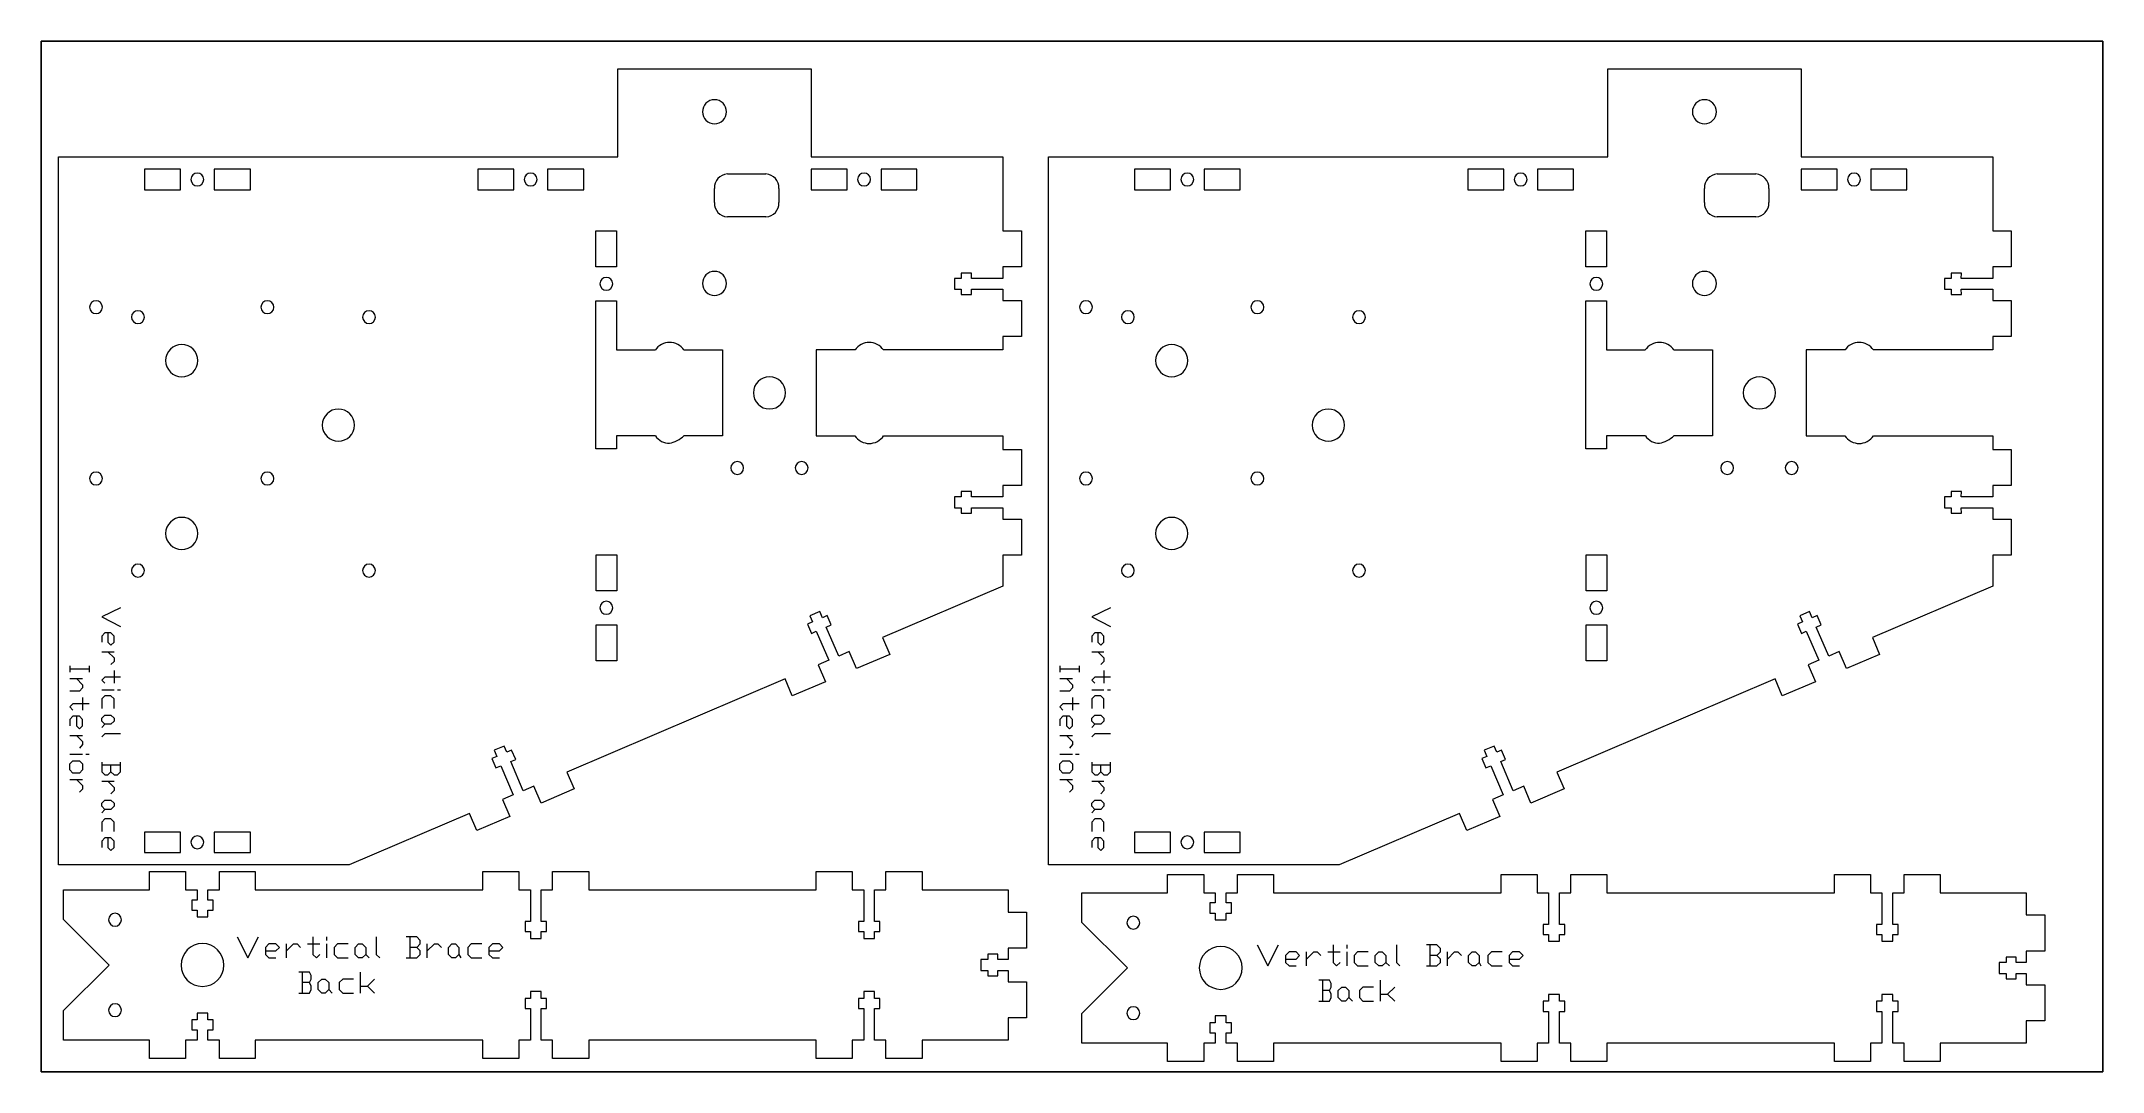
# Model space of a CAD drawing. Header units: inches. Extents: x -9.5 to 14.5, y -6 to 6.
import ezdxf

# ---------------------------------------------------------------- set-up
doc = ezdxf.new("R2010")
doc.units = ezdxf.units.IN
doc.layers.get('0').update_dxf_attribs({"linetype": 'CONTINUOUS', "lineweight": 25, "true_color": 0x000000})
doc.layers.add('CUT_SHEET_6', color=179, linetype='CONTINUOUS', true_color=0x131326)

# ---------------------------------------------------------------- blocks, each defined once
blk = doc.blocks.new('BORDER')
for p, q in [((24, 0), (0, 0)), ((0, 0), (0, -12)), ((24, -12), (24, 0)), ((0, -12), (24, -12))]:
    blk.add_line(p, q)
blk = doc.blocks.new('vertbrace_a')
at = {"layer": 'CUT_SHEET_6', "color": 3, "lineweight": 15, "true_color": 0x00ff00}
for p, q in [((0, -0.345), (0, 0)), ((0, 0), (0.999, 0)), ((0.999, 0), (0.999, 0.215)), ((0.999, 0.215), (1.419, 0.215)), ((1.419, 0.215), (1.419, 0)), ((1.419, 0), (1.553, 0)), ((1.553, 0), (1.553, -0.118)), ((1.679, -0.118), (1.679, 0)), ((1.679, 0), (1.813, 0)), ((1.813, 0), (1.813, 0.215)), ((1.813, 0.215), (2.232, 0.215)), ((2.232, 0.215), (2.232, 0)), ((2.232, 0), (4.88, 0)), ((4.88, 0), (4.88, 0.215)), ((4.88, 0.215), (5.3, 0.215)), ((5.3, 0.215), (5.3, 0)), ((5.3, 0), (5.434, 0)), ((5.434, 0), (5.434, -0.368)), ((5.56, -0.368), (5.56, 0)), ((5.56, 0), (5.693, 0)), ((5.693, 0), (5.693, 0.215)), ((5.693, 0.215), (6.113, 0.215)), ((6.113, 0.215), (6.113, 0)), ((6.113, 0), (8.761, 0)), ((8.761, 0), (8.761, 0.215)), ((8.761, 0.215), (9.181, 0.215)), ((9.181, 0.215), (9.181, 0)), ((9.574, 0), (9.574, 0.215)), ((9.574, 0.215), (9.994, 0.215)), ((9.994, 0.215), (9.994, 0)), ((9.994, 0), (10.995, 0)), ((10.995, 0), (10.995, -0.258)), ((1.553, -0.118), (1.491, -0.118)), ((1.491, -0.118), (1.491, -0.236)), ((1.491, -0.236), (1.553, -0.236)), ((1.553, -0.236), (1.553, -0.315)), ((1.741, -0.118), (1.679, -0.118)), ((1.679, -0.315), (1.679, -0.236)), ((1.679, -0.236), (1.741, -0.236)), ((1.741, -0.236), (1.741, -0.118)), ((9.181, 0), (9.315, 0)), ((9.315, 0), (9.315, -0.368)), ((9.441, -0.368), (9.441, 0)), ((9.441, 0), (9.574, 0)), ((0.53, -0.875), (0, -0.345)), ((1.553, -0.315), (1.679, -0.315)), ((5.434, -0.368), (5.372, -0.368)), ((5.372, -0.368), (5.372, -0.486)), ((5.622, -0.368), (5.56, -0.368)), ((5.622, -0.486), (5.622, -0.368)), ((9.315, -0.368), (9.253, -0.368)), ((9.253, -0.368), (9.253, -0.486)), ((9.503, -0.368), (9.441, -0.368)), ((9.503, -0.486), (9.503, -0.368)), ((10.995, -0.258), (11.21, -0.258)), ((11.21, -0.258), (11.21, -0.678)), ((5.372, -0.486), (5.434, -0.486)), ((5.434, -0.486), (5.434, -0.565)), ((5.434, -0.565), (5.56, -0.565)), ((5.56, -0.565), (5.56, -0.486)), ((5.56, -0.486), (5.622, -0.486)), ((9.253, -0.486), (9.315, -0.486)), ((9.315, -0.486), (9.315, -0.565)), ((9.315, -0.565), (9.441, -0.565)), ((9.441, -0.565), (9.441, -0.486)), ((9.441, -0.486), (9.503, -0.486)), ((11.21, -0.678), (10.995, -0.678)), ((10.995, -0.678), (10.995, -0.812)), ((0, -1.404), (0.53, -0.875)), ((10.759, -0.812), (10.68, -0.812)), ((10.68, -0.812), (10.68, -0.938)), ((10.68, -0.938), (10.759, -0.938)), ((10.877, -0.75), (10.759, -0.75)), ((10.759, -0.75), (10.759, -0.812)), ((10.759, -0.938), (10.759, -1)), ((10.877, -0.812), (10.877, -0.75)), ((10.995, -0.812), (10.877, -0.812)), ((10.877, -1), (10.877, -0.938)), ((10.877, -0.938), (10.995, -0.938)), ((10.995, -0.938), (10.995, -1.071)), ((5.56, -1.185), (5.434, -1.185)), ((5.434, -1.185), (5.434, -1.263)), ((5.56, -1.263), (5.56, -1.185)), ((9.441, -1.185), (9.315, -1.185)), ((9.315, -1.185), (9.315, -1.263)), ((9.441, -1.263), (9.441, -1.185)), ((10.759, -1), (10.877, -1)), ((10.995, -1.071), (11.21, -1.071)), ((11.21, -1.071), (11.21, -1.491)), ((0, -1.749), (0, -1.404)), ((1.679, -1.434), (1.553, -1.434)), ((1.553, -1.434), (1.553, -1.513)), ((1.679, -1.513), (1.679, -1.434)), ((5.434, -1.263), (5.372, -1.263)), ((5.372, -1.263), (5.372, -1.381)), ((5.372, -1.381), (5.434, -1.381)), ((5.434, -1.381), (5.434, -1.749)), ((5.622, -1.263), (5.56, -1.263)), ((5.56, -1.749), (5.56, -1.381)), ((5.56, -1.381), (5.622, -1.381)), ((5.622, -1.381), (5.622, -1.263)), ((9.315, -1.263), (9.253, -1.263)), ((9.253, -1.263), (9.253, -1.381)), ((9.253, -1.381), (9.315, -1.381)), ((9.315, -1.381), (9.315, -1.749)), ((9.503, -1.263), (9.441, -1.263)), ((9.441, -1.749), (9.441, -1.381)), ((9.441, -1.381), (9.503, -1.381)), ((9.503, -1.381), (9.503, -1.263)), ((1.553, -1.513), (1.491, -1.513)), ((1.491, -1.513), (1.491, -1.631)), ((1.491, -1.631), (1.553, -1.631)), ((1.553, -1.631), (1.553, -1.749)), ((1.741, -1.513), (1.679, -1.513)), ((1.679, -1.749), (1.679, -1.631)), ((1.679, -1.631), (1.741, -1.631)), ((1.741, -1.631), (1.741, -1.513)), ((11.21, -1.491), (10.995, -1.491)), ((10.995, -1.491), (10.995, -1.749)), ((0.999, -1.749), (0, -1.749)), ((0.999, -1.964), (0.999, -1.749)), ((1.553, -1.749), (1.419, -1.749)), ((1.419, -1.749), (1.419, -1.964)), ((1.813, -1.749), (1.679, -1.749)), ((1.813, -1.964), (1.813, -1.749)), ((4.88, -1.749), (2.232, -1.749)), ((2.232, -1.749), (2.232, -1.964)), ((4.88, -1.964), (4.88, -1.749)), ((5.434, -1.749), (5.3, -1.749)), ((5.3, -1.749), (5.3, -1.964)), ((5.693, -1.749), (5.56, -1.749)), ((5.693, -1.964), (5.693, -1.749)), ((8.761, -1.749), (6.113, -1.749)), ((6.113, -1.749), (6.113, -1.964)), ((8.761, -1.964), (8.761, -1.749)), ((9.315, -1.749), (9.181, -1.749)), ((9.181, -1.749), (9.181, -1.964)), ((9.574, -1.749), (9.441, -1.749)), ((9.574, -1.964), (9.574, -1.749)), ((10.995, -1.749), (9.994, -1.749)), ((9.994, -1.749), (9.994, -1.964)), ((1.419, -1.964), (0.999, -1.964)), ((2.232, -1.964), (1.813, -1.964)), ((5.3, -1.964), (4.88, -1.964)), ((6.113, -1.964), (5.693, -1.964)), ((9.181, -1.964), (8.761, -1.964)), ((9.994, -1.964), (9.574, -1.964))]:
    blk.add_line(p, q, dxfattribs=at)
at = {"layer": 'CUT_SHEET_6', "color": 7, "lineweight": 15, "true_color": 0xffffff}
for p, q in [((2.021, -0.547), (2.144, -0.793)), ((2.144, -0.793), (2.267, -0.547)), ((2.39, -0.629), (2.349, -0.67)), ((2.349, -0.67), (2.349, -0.752)), ((2.349, -0.711), (2.472, -0.711)), ((2.472, -0.629), (2.39, -0.629)), ((2.513, -0.67), (2.472, -0.629)), ((2.472, -0.711), (2.513, -0.67)), ((2.595, -0.711), (2.677, -0.629)), ((2.595, -0.793), (2.595, -0.629)), ((2.677, -0.629), (2.718, -0.629)), ((2.718, -0.629), (2.759, -0.67)), ((2.841, -0.629), (2.984, -0.629)), ((2.902, -0.547), (2.902, -0.752)), ((3.066, -0.588), (3.066, -0.547)), ((3.066, -0.793), (3.066, -0.629)), ((3.189, -0.629), (3.148, -0.67)), ((3.148, -0.67), (3.148, -0.752)), ((3.312, -0.629), (3.189, -0.629)), ((3.394, -0.67), (3.435, -0.629)), ((3.394, -0.752), (3.394, -0.67)), ((3.435, -0.629), (3.476, -0.629)), ((3.476, -0.629), (3.517, -0.67)), ((3.517, -0.67), (3.517, -0.752)), ((3.64, -0.547), (3.64, -0.752)), ((4.111, -0.547), (3.988, -0.547)), ((4.029, -0.547), (4.029, -0.793)), ((4.111, -0.67), (4.029, -0.67)), ((4.152, -0.588), (4.111, -0.547)), ((4.111, -0.67), (4.152, -0.629)), ((4.152, -0.711), (4.111, -0.67)), ((4.152, -0.629), (4.152, -0.588)), ((4.152, -0.752), (4.152, -0.711)), ((4.234, -0.711), (4.316, -0.629)), ((4.234, -0.793), (4.234, -0.629)), ((4.316, -0.629), (4.357, -0.629)), ((4.357, -0.629), (4.398, -0.67)), ((4.48, -0.67), (4.521, -0.629)), ((4.48, -0.752), (4.48, -0.67)), ((4.521, -0.629), (4.562, -0.629)), ((4.562, -0.629), (4.603, -0.67)), ((4.603, -0.67), (4.603, -0.752)), ((4.746, -0.629), (4.705, -0.67)), ((4.705, -0.67), (4.705, -0.752)), ((4.869, -0.629), (4.746, -0.629)), ((4.992, -0.629), (4.951, -0.67)), ((4.951, -0.67), (4.951, -0.752)), ((4.951, -0.711), (5.074, -0.711)), ((5.074, -0.629), (4.992, -0.629)), ((5.115, -0.67), (5.074, -0.629)), ((5.074, -0.711), (5.115, -0.67)), ((2.349, -0.752), (2.39, -0.793)), ((2.39, -0.793), (2.472, -0.793)), ((2.861, -0.957), (2.738, -0.957)), ((2.779, -0.957), (2.779, -1.202)), ((2.882, -0.998), (2.861, -0.957)), ((2.902, -0.752), (2.943, -0.793)), ((2.943, -0.793), (2.984, -0.752)), ((3.148, -0.752), (3.189, -0.793)), ((3.189, -0.793), (3.312, -0.793)), ((3.435, -0.793), (3.394, -0.752)), ((3.476, -0.793), (3.435, -0.793)), ((3.455, -1.202), (3.455, -0.957)), ((3.517, -0.752), (3.476, -0.793)), ((3.517, -0.752), (3.558, -0.793)), ((3.64, -0.752), (3.681, -0.793)), ((3.988, -0.793), (4.111, -0.793)), ((4.111, -0.793), (4.152, -0.752)), ((4.521, -0.793), (4.48, -0.752)), ((4.562, -0.793), (4.521, -0.793)), ((4.603, -0.752), (4.562, -0.793)), ((4.603, -0.752), (4.623, -0.793)), ((4.705, -0.752), (4.746, -0.793)), ((4.746, -0.793), (4.869, -0.793)), ((4.951, -0.752), (4.992, -0.793)), ((4.992, -0.793), (5.074, -0.793)), ((2.861, -1.079), (2.779, -1.079)), ((2.861, -1.079), (2.882, -1.038)), ((2.882, -1.12), (2.861, -1.079)), ((2.861, -1.202), (2.882, -1.161)), ((2.882, -1.038), (2.882, -0.998)), ((2.882, -1.161), (2.882, -1.12)), ((2.964, -1.079), (3.005, -1.038)), ((2.964, -1.161), (2.964, -1.079)), ((3.005, -1.202), (2.964, -1.161)), ((3.005, -1.038), (3.046, -1.038)), ((3.046, -1.038), (3.086, -1.079)), ((3.086, -1.161), (3.046, -1.202)), ((3.086, -1.079), (3.086, -1.161)), ((3.086, -1.161), (3.127, -1.202)), ((3.25, -1.038), (3.209, -1.079)), ((3.209, -1.079), (3.209, -1.161)), ((3.209, -1.161), (3.25, -1.202)), ((3.373, -1.038), (3.25, -1.038)), ((3.455, -1.12), (3.537, -1.12)), ((3.537, -1.12), (3.619, -1.038)), ((3.537, -1.12), (3.619, -1.202)), ((2.738, -1.202), (2.861, -1.202)), ((3.046, -1.202), (3.005, -1.202)), ((3.25, -1.202), (3.373, -1.202))]:
    blk.add_line(p, q, dxfattribs=at)
at = {"layer": 'CUT_SHEET_6', "color": 1, "lineweight": 15, "true_color": 0xff0000}
for points in [[(0.599, -0.273), (0.557, -0.273), (0.524, -0.306), (0.524, -0.348)], [(0.524, -0.348), (0.524, -0.389), (0.557, -0.423), (0.599, -0.423)], [(0.674, -0.348), (0.674, -0.306), (0.64, -0.273), (0.599, -0.273)], [(0.599, -0.423), (0.64, -0.423), (0.674, -0.389), (0.674, -0.348)], [(1.617, -0.625), (1.479, -0.625), (1.367, -0.737), (1.367, -0.875)], [(1.866, -0.875), (1.866, -0.737), (1.755, -0.625), (1.617, -0.625)], [(1.367, -0.875), (1.367, -1.013), (1.479, -1.124), (1.617, -1.124)], [(1.617, -1.124), (1.755, -1.124), (1.866, -1.013), (1.866, -0.875)], [(0.599, -1.326), (0.557, -1.327), (0.524, -1.36), (0.524, -1.401)], [(0.524, -1.401), (0.524, -1.443), (0.557, -1.476), (0.599, -1.476)], [(0.674, -1.401), (0.674, -1.36), (0.64, -1.326), (0.599, -1.326)], [(0.599, -1.476), (0.64, -1.476), (0.674, -1.443), (0.674, -1.401)]]:
    blk.add_open_spline(points, degree=3, dxfattribs=at)
blk = doc.blocks.new('verbrace_again')
at = {"layer": 'CUT_SHEET_6', "color": 3, "lineweight": 15, "true_color": 0x00ff00}
for p, q in [((0, -0.345), (0, 0)), ((0, 0), (0.999, 0)), ((0.999, 0), (0.999, 0.215)), ((0.999, 0.215), (1.419, 0.215)), ((1.419, 0.215), (1.419, 0)), ((1.419, 0), (1.553, 0)), ((1.553, 0), (1.553, -0.118)), ((1.679, -0.118), (1.679, 0)), ((1.679, 0), (1.813, 0)), ((1.813, 0), (1.813, 0.215)), ((1.813, 0.215), (2.232, 0.215)), ((2.232, 0.215), (2.232, 0)), ((2.232, 0), (4.88, 0)), ((4.88, 0), (4.88, 0.215)), ((4.88, 0.215), (5.3, 0.215)), ((5.3, 0.215), (5.3, 0)), ((5.3, 0), (5.434, 0)), ((5.434, 0), (5.434, -0.368)), ((5.56, -0.368), (5.56, 0)), ((5.56, 0), (5.693, 0)), ((5.693, 0), (5.693, 0.215)), ((5.693, 0.215), (6.113, 0.215)), ((6.113, 0.215), (6.113, 0)), ((6.113, 0), (8.761, 0)), ((8.761, 0), (8.761, 0.215)), ((8.761, 0.215), (9.181, 0.215)), ((9.181, 0.215), (9.181, 0)), ((9.181, 0), (9.315, 0)), ((9.315, 0), (9.315, -0.368)), ((9.441, -0.368), (9.441, 0)), ((9.441, 0), (9.574, 0)), ((9.574, 0), (9.574, 0.215)), ((9.574, 0.215), (9.994, 0.215)), ((9.994, 0.215), (9.994, 0)), ((9.994, 0), (10.995, 0)), ((10.995, 0), (10.995, -0.258)), ((1.553, -0.118), (1.491, -0.118)), ((1.491, -0.118), (1.491, -0.236)), ((1.491, -0.236), (1.553, -0.236)), ((1.553, -0.236), (1.553, -0.315)), ((1.741, -0.118), (1.679, -0.118)), ((1.679, -0.315), (1.679, -0.236)), ((1.679, -0.236), (1.741, -0.236)), ((1.741, -0.236), (1.741, -0.118)), ((0.53, -0.875), (0, -0.345)), ((1.553, -0.315), (1.679, -0.315)), ((5.434, -0.368), (5.372, -0.368)), ((5.372, -0.368), (5.372, -0.486)), ((5.622, -0.368), (5.56, -0.368)), ((5.622, -0.486), (5.622, -0.368)), ((9.315, -0.368), (9.253, -0.368)), ((9.253, -0.368), (9.253, -0.486)), ((9.503, -0.368), (9.441, -0.368)), ((9.503, -0.486), (9.503, -0.368)), ((10.995, -0.258), (11.21, -0.258)), ((11.21, -0.258), (11.21, -0.678)), ((5.372, -0.486), (5.434, -0.486)), ((5.434, -0.486), (5.434, -0.565)), ((5.434, -0.565), (5.56, -0.565)), ((5.56, -0.565), (5.56, -0.486)), ((5.56, -0.486), (5.622, -0.486)), ((9.253, -0.486), (9.315, -0.486)), ((9.315, -0.486), (9.315, -0.565)), ((9.315, -0.565), (9.441, -0.565)), ((9.441, -0.565), (9.441, -0.486)), ((9.441, -0.486), (9.503, -0.486)), ((11.21, -0.678), (10.995, -0.678)), ((10.995, -0.678), (10.995, -0.812)), ((0, -1.404), (0.53, -0.875)), ((10.759, -0.812), (10.68, -0.812)), ((10.68, -0.812), (10.68, -0.938)), ((10.68, -0.938), (10.759, -0.938)), ((10.877, -0.75), (10.759, -0.75)), ((10.759, -0.75), (10.759, -0.812)), ((10.759, -0.938), (10.759, -1)), ((10.877, -0.812), (10.877, -0.75)), ((10.995, -0.812), (10.877, -0.812)), ((10.877, -1), (10.877, -0.938)), ((10.877, -0.938), (10.995, -0.938)), ((10.995, -0.938), (10.995, -1.071)), ((5.56, -1.184), (5.434, -1.184)), ((5.434, -1.184), (5.434, -1.263)), ((5.56, -1.263), (5.56, -1.184)), ((9.441, -1.184), (9.315, -1.184)), ((9.315, -1.184), (9.315, -1.263)), ((9.441, -1.263), (9.441, -1.184)), ((10.759, -1), (10.877, -1)), ((10.995, -1.071), (11.21, -1.071)), ((11.21, -1.071), (11.21, -1.491)), ((0, -1.749), (0, -1.404)), ((1.679, -1.434), (1.553, -1.434)), ((1.553, -1.434), (1.553, -1.513)), ((1.679, -1.513), (1.679, -1.434)), ((5.434, -1.263), (5.372, -1.263)), ((5.372, -1.263), (5.372, -1.381)), ((5.372, -1.381), (5.434, -1.381)), ((5.434, -1.381), (5.434, -1.749)), ((5.622, -1.263), (5.56, -1.263)), ((5.56, -1.749), (5.56, -1.381)), ((5.56, -1.381), (5.622, -1.381)), ((5.622, -1.381), (5.622, -1.263)), ((9.315, -1.263), (9.253, -1.263)), ((9.253, -1.263), (9.253, -1.381)), ((9.253, -1.381), (9.315, -1.381)), ((9.315, -1.381), (9.315, -1.749)), ((9.503, -1.263), (9.441, -1.263)), ((9.441, -1.749), (9.441, -1.381)), ((9.441, -1.381), (9.503, -1.381)), ((9.503, -1.381), (9.503, -1.263)), ((1.553, -1.513), (1.491, -1.513)), ((1.491, -1.513), (1.491, -1.631)), ((1.491, -1.631), (1.553, -1.631)), ((1.553, -1.631), (1.553, -1.749)), ((1.741, -1.513), (1.679, -1.513)), ((1.679, -1.749), (1.679, -1.631)), ((1.679, -1.631), (1.741, -1.631)), ((1.741, -1.631), (1.741, -1.513)), ((11.21, -1.491), (10.995, -1.491)), ((10.995, -1.491), (10.995, -1.749)), ((0.999, -1.749), (0, -1.749)), ((0.999, -1.964), (0.999, -1.749)), ((1.553, -1.749), (1.419, -1.749)), ((1.419, -1.749), (1.419, -1.964)), ((1.813, -1.749), (1.679, -1.749)), ((1.813, -1.964), (1.813, -1.749)), ((4.88, -1.749), (2.232, -1.749)), ((2.232, -1.749), (2.232, -1.964)), ((4.88, -1.964), (4.88, -1.749)), ((5.434, -1.749), (5.3, -1.749)), ((5.3, -1.749), (5.3, -1.964)), ((5.693, -1.749), (5.56, -1.749)), ((5.693, -1.964), (5.693, -1.749)), ((8.761, -1.749), (6.113, -1.749)), ((6.113, -1.749), (6.113, -1.964)), ((8.761, -1.964), (8.761, -1.749)), ((9.315, -1.749), (9.181, -1.749)), ((9.181, -1.749), (9.181, -1.964)), ((9.574, -1.749), (9.441, -1.749)), ((9.574, -1.964), (9.574, -1.749)), ((10.995, -1.749), (9.994, -1.749)), ((9.994, -1.749), (9.994, -1.964)), ((1.419, -1.964), (0.999, -1.964)), ((2.232, -1.964), (1.813, -1.964)), ((5.3, -1.964), (4.88, -1.964)), ((6.113, -1.964), (5.693, -1.964)), ((9.181, -1.964), (8.761, -1.964)), ((9.994, -1.964), (9.574, -1.964))]:
    blk.add_line(p, q, dxfattribs=at)
at = {"layer": 'CUT_SHEET_6', "color": 7, "lineweight": 15, "true_color": 0xffffff}
for p, q in [((2.043, -0.607), (2.166, -0.852)), ((2.166, -0.852), (2.289, -0.607)), ((2.412, -0.689), (2.371, -0.73)), ((2.494, -0.689), (2.412, -0.689)), ((2.535, -0.73), (2.494, -0.689)), ((2.617, -0.771), (2.699, -0.689)), ((2.617, -0.852), (2.617, -0.689)), ((2.699, -0.689), (2.74, -0.689)), ((2.74, -0.689), (2.781, -0.73)), ((2.863, -0.689), (3.007, -0.689)), ((2.925, -0.607), (2.925, -0.811)), ((3.088, -0.648), (3.088, -0.607)), ((3.088, -0.852), (3.088, -0.689)), ((3.211, -0.689), (3.17, -0.73)), ((3.334, -0.689), (3.211, -0.689)), ((3.416, -0.73), (3.457, -0.689)), ((3.457, -0.689), (3.498, -0.689)), ((3.498, -0.689), (3.539, -0.73)), ((3.662, -0.607), (3.662, -0.811)), ((4.133, -0.607), (4.011, -0.607)), ((4.052, -0.607), (4.052, -0.852)), ((4.174, -0.648), (4.133, -0.607)), ((4.133, -0.73), (4.174, -0.689)), ((4.174, -0.689), (4.174, -0.648)), ((4.256, -0.771), (4.338, -0.689)), ((4.256, -0.852), (4.256, -0.689)), ((4.338, -0.689), (4.379, -0.689)), ((4.379, -0.689), (4.42, -0.73)), ((4.502, -0.73), (4.543, -0.689)), ((4.543, -0.689), (4.584, -0.689)), ((4.584, -0.689), (4.625, -0.73)), ((4.769, -0.689), (4.728, -0.73)), ((4.892, -0.689), (4.769, -0.689)), ((5.015, -0.689), (4.974, -0.73)), ((5.097, -0.689), (5.015, -0.689)), ((5.138, -0.73), (5.097, -0.689)), ((2.371, -0.73), (2.371, -0.811)), ((2.371, -0.771), (2.494, -0.771)), ((2.371, -0.811), (2.412, -0.852)), ((2.412, -0.852), (2.494, -0.852)), ((2.494, -0.771), (2.535, -0.73)), ((2.925, -0.811), (2.966, -0.852)), ((2.966, -0.852), (3.007, -0.811)), ((3.17, -0.73), (3.17, -0.811)), ((3.17, -0.811), (3.211, -0.852)), ((3.211, -0.852), (3.334, -0.852)), ((3.416, -0.811), (3.416, -0.73)), ((3.457, -0.852), (3.416, -0.811)), ((3.498, -0.852), (3.457, -0.852)), ((3.539, -0.811), (3.498, -0.852)), ((3.539, -0.73), (3.539, -0.811)), ((3.539, -0.811), (3.58, -0.852)), ((3.662, -0.811), (3.703, -0.852)), ((4.011, -0.852), (4.133, -0.852)), ((4.133, -0.73), (4.052, -0.73)), ((4.174, -0.771), (4.133, -0.73)), ((4.133, -0.852), (4.174, -0.811)), ((4.174, -0.811), (4.174, -0.771)), ((4.502, -0.811), (4.502, -0.73)), ((4.543, -0.852), (4.502, -0.811)), ((4.584, -0.852), (4.543, -0.852)), ((4.625, -0.811), (4.584, -0.852)), ((4.625, -0.73), (4.625, -0.811)), ((4.625, -0.811), (4.646, -0.852)), ((4.728, -0.73), (4.728, -0.811)), ((4.728, -0.811), (4.769, -0.852)), ((4.769, -0.852), (4.892, -0.852)), ((4.974, -0.73), (4.974, -0.811)), ((4.974, -0.771), (5.097, -0.771)), ((4.974, -0.811), (5.015, -0.852)), ((5.015, -0.852), (5.097, -0.852)), ((5.097, -0.771), (5.138, -0.73)), ((2.884, -1.016), (2.761, -1.016)), ((2.802, -1.016), (2.802, -1.262)), ((2.884, -1.139), (2.802, -1.139)), ((2.904, -1.057), (2.884, -1.016)), ((2.884, -1.139), (2.904, -1.098)), ((2.904, -1.18), (2.884, -1.139)), ((2.904, -1.098), (2.904, -1.057)), ((2.904, -1.221), (2.904, -1.18)), ((2.986, -1.139), (3.027, -1.098)), ((2.986, -1.221), (2.986, -1.139)), ((3.027, -1.098), (3.068, -1.098)), ((3.068, -1.098), (3.109, -1.139)), ((3.109, -1.139), (3.109, -1.221)), ((3.273, -1.098), (3.232, -1.139)), ((3.232, -1.139), (3.232, -1.221)), ((3.396, -1.098), (3.273, -1.098)), ((3.478, -1.262), (3.478, -1.016)), ((3.478, -1.18), (3.56, -1.18)), ((3.56, -1.18), (3.642, -1.098)), ((3.56, -1.18), (3.642, -1.262)), ((2.761, -1.262), (2.884, -1.262)), ((2.884, -1.262), (2.904, -1.221)), ((3.027, -1.262), (2.986, -1.221)), ((3.068, -1.262), (3.027, -1.262)), ((3.109, -1.221), (3.068, -1.262)), ((3.109, -1.221), (3.15, -1.262)), ((3.232, -1.221), (3.273, -1.262)), ((3.273, -1.262), (3.396, -1.262))]:
    blk.add_line(p, q, dxfattribs=at)
at = {"layer": 'CUT_SHEET_6', "color": 1, "lineweight": 15, "true_color": 0xff0000}
for points in [[(0.599, -0.273), (0.557, -0.273), (0.524, -0.306), (0.524, -0.348)], [(0.524, -0.348), (0.524, -0.389), (0.557, -0.423), (0.599, -0.423)], [(0.674, -0.348), (0.674, -0.306), (0.64, -0.273), (0.599, -0.273)], [(0.599, -0.423), (0.64, -0.423), (0.674, -0.389), (0.674, -0.348)], [(1.617, -0.625), (1.479, -0.625), (1.367, -0.737), (1.367, -0.875)], [(1.866, -0.875), (1.866, -0.737), (1.755, -0.625), (1.617, -0.625)], [(1.367, -0.875), (1.367, -1.013), (1.479, -1.124), (1.617, -1.124)], [(1.617, -1.124), (1.755, -1.124), (1.866, -1.013), (1.866, -0.875)], [(0.599, -1.326), (0.557, -1.326), (0.524, -1.36), (0.524, -1.401)], [(0.524, -1.401), (0.524, -1.443), (0.557, -1.476), (0.599, -1.476)], [(0.674, -1.401), (0.674, -1.36), (0.64, -1.326), (0.599, -1.326)], [(0.599, -1.476), (0.64, -1.476), (0.674, -1.443), (0.674, -1.401)]]:
    blk.add_open_spline(points, degree=3, dxfattribs=at)

msp = doc.modelspace()

# ---------------------------------------------------------------- linework, layer by layer
at = {"layer": 'CUT_SHEET_6', "color": 3, "lineweight": 15, "true_color": 0x00ff00}
for p, q in [((-2.79, 4.654), (-2.79, 5.677)), ((-2.79, 5.677), (-0.541, 5.677)), ((-0.541, 5.677), (-0.541, 4.654)), ((8.735, 4.654), (8.735, 5.677)), ((8.735, 5.677), (10.984, 5.677)), ((10.984, 5.677), (10.984, 4.654)), ((-1.666, 5.319), (-1.666, 5.319)), ((-1.525, 5.178), (-1.525, 5.178)), ((10, 5.178), (10, 5.178)), ((-9.302, -3.592), (-9.302, 4.654)), ((-9.302, 4.654), (-2.79, 4.654)), ((-0.541, 4.654), (1.692, 4.654)), ((1.692, 4.654), (1.692, 3.793)), ((2.223, -3.592), (2.223, 4.654)), ((2.223, 4.654), (8.735, 4.654)), ((10.984, 4.654), (13.217, 4.654)), ((13.217, 4.654), (13.217, 3.793)), ((-1.516, 4.454), (-1.066, 4.454)), ((10.009, 4.454), (10.459, 4.454)), ((-1.666, 4.121), (-1.666, 4.287)), ((-0.916, 4.287), (-0.916, 4.121)), ((9.859, 4.121), (9.859, 4.287)), ((10.609, 4.287), (10.609, 4.121)), ((-1.066, 3.954), (-1.516, 3.954)), ((10.459, 3.954), (10.009, 3.954)), ((-3.045, 3.792), (-2.805, 3.792)), ((-3.045, 3.372), (-3.045, 3.792)), ((-2.805, 3.792), (-2.805, 3.372)), ((1.692, 3.793), (1.907, 3.793)), ((1.907, 3.793), (1.907, 3.373)), ((8.48, 3.792), (8.72, 3.792)), ((8.48, 3.372), (8.48, 3.792)), ((8.72, 3.792), (8.72, 3.372)), ((13.217, 3.793), (13.432, 3.793)), ((13.432, 3.793), (13.432, 3.373)), ((-2.805, 3.372), (-3.045, 3.372)), ((1.907, 3.373), (1.692, 3.373)), ((1.692, 3.373), (1.692, 3.239)), ((8.72, 3.372), (8.48, 3.372)), ((13.432, 3.373), (13.217, 3.373)), ((13.217, 3.373), (13.217, 3.239)), ((-2.925, 3.25), (-2.925, 3.25)), ((-1.806, 3.179), (-1.806, 3.179)), ((-1.666, 3.32), (-1.666, 3.32)), ((-1.525, 3.179), (-1.525, 3.179)), ((1.206, 3.239), (1.128, 3.239)), ((1.128, 3.239), (1.128, 3.114)), ((1.325, 3.301), (1.206, 3.301)), ((1.206, 3.301), (1.206, 3.239)), ((1.325, 3.239), (1.325, 3.301)), ((1.692, 3.239), (1.325, 3.239)), ((8.6, 3.25), (8.6, 3.25)), ((9.719, 3.179), (9.719, 3.179)), ((10, 3.179), (10, 3.179)), ((12.731, 3.239), (12.653, 3.239)), ((12.653, 3.239), (12.653, 3.114)), ((12.85, 3.301), (12.731, 3.301)), ((12.731, 3.301), (12.731, 3.239)), ((12.849, 3.239), (12.85, 3.301)), ((13.217, 3.239), (12.849, 3.239)), ((-8.94, 2.903), (-8.94, 2.903)), ((-3.045, 1.253), (-3.045, 2.978)), ((-3.045, 2.978), (-2.805, 2.978)), ((-2.805, 2.978), (-2.805, 2.405)), ((-1.666, 3.039), (-1.666, 3.039)), ((1.128, 3.114), (1.206, 3.114)), ((1.206, 3.114), (1.206, 3.052)), ((1.206, 3.052), (1.325, 3.052)), ((1.325, 3.052), (1.325, 3.114)), ((1.325, 3.114), (1.692, 3.114)), ((1.692, 3.114), (1.692, 2.98)), ((1.692, 2.98), (1.907, 2.98)), ((1.907, 2.98), (1.907, 2.56)), ((2.585, 2.903), (2.585, 2.903)), ((2.659, 2.978), (2.659, 2.978)), ((8.48, 1.253), (8.48, 2.978)), ((8.48, 2.978), (8.72, 2.978)), ((8.72, 2.978), (8.72, 2.405)), ((9.859, 3.039), (9.859, 3.039)), ((12.653, 3.114), (12.731, 3.114)), ((12.731, 3.114), (12.731, 3.052)), ((12.731, 3.052), (12.85, 3.052)), ((12.85, 3.052), (12.849, 3.114)), ((12.849, 3.114), (13.217, 3.114)), ((13.217, 3.114), (13.217, 2.98)), ((13.217, 2.98), (13.432, 2.98)), ((13.432, 2.98), (13.432, 2.56)), ((-8.303, 2.787), (-8.303, 2.787)), ((-5.687, 2.862), (-5.687, 2.862)), ((-5.612, 2.787), (-5.612, 2.787)), ((3.222, 2.787), (3.222, 2.787)), ((5.838, 2.862), (5.838, 2.862)), ((5.913, 2.787), (5.913, 2.787)), ((-2.805, 2.405), (-2.354, 2.405)), ((-2.022, 2.405), (-1.571, 2.405)), ((-1.571, 2.405), (-1.571, 1.406)), ((-0.029, 2.405), (-0.481, 2.405)), ((-0.481, 2.405), (-0.481, 1.405)), ((1.692, 2.405), (0.301, 2.405)), ((1.907, 2.56), (1.692, 2.56)), ((1.692, 2.56), (1.692, 2.405)), ((8.72, 2.405), (9.171, 2.405)), ((9.503, 2.405), (9.954, 2.405)), ((9.954, 2.405), (9.954, 1.406)), ((11.496, 2.405), (11.044, 2.405)), ((11.044, 2.405), (11.044, 1.405)), ((13.217, 2.405), (11.826, 2.405)), ((13.432, 2.56), (13.217, 2.56)), ((13.217, 2.56), (13.217, 2.405)), ((-7.68, 2.281), (-7.68, 2.281)), ((3.845, 2.281), (3.845, 2.281)), ((-2.805, 1.253), (-3.045, 1.253)), ((-2.805, 1.406), (-2.805, 1.253)), ((-2.353, 1.405), (-2.805, 1.406)), ((-1.571, 1.406), (-2.022, 1.405)), ((-0.481, 1.405), (-0.03, 1.405)), ((0.302, 1.405), (1.692, 1.405)), ((1.692, 1.405), (1.692, 1.247)), ((1.692, 1.247), (1.907, 1.247)), ((1.907, 1.247), (1.907, 0.827)), ((8.72, 1.253), (8.48, 1.253)), ((8.72, 1.406), (8.72, 1.253)), ((9.172, 1.405), (8.72, 1.406)), ((9.954, 1.406), (9.502, 1.405)), ((11.044, 1.405), (11.495, 1.405)), ((11.827, 1.405), (13.217, 1.405)), ((13.217, 1.405), (13.217, 1.247)), ((13.217, 1.247), (13.432, 1.247)), ((13.432, 1.247), (13.432, 0.827)), ((2.659, 0.983), (2.659, 0.983)), ((10.049, 1.031), (10.049, 1.031)), ((1.325, 0.756), (1.206, 0.756)), ((1.206, 0.756), (1.206, 0.694)), ((1.325, 0.694), (1.325, 0.756)), ((1.907, 0.827), (1.692, 0.827)), ((1.692, 0.827), (1.692, 0.694)), ((12.85, 0.756), (12.731, 0.756)), ((12.731, 0.756), (12.731, 0.694)), ((12.849, 0.694), (12.85, 0.756)), ((13.432, 0.827), (13.217, 0.827)), ((13.217, 0.827), (13.217, 0.694)), ((1.206, 0.694), (1.128, 0.694)), ((1.128, 0.694), (1.128, 0.568)), ((1.128, 0.568), (1.206, 0.568)), ((1.206, 0.568), (1.206, 0.506)), ((1.206, 0.506), (1.325, 0.506)), ((1.692, 0.694), (1.325, 0.694)), ((1.325, 0.506), (1.325, 0.568)), ((1.325, 0.568), (1.692, 0.568)), ((1.692, 0.568), (1.692, 0.434)), ((12.731, 0.694), (12.653, 0.694)), ((12.653, 0.694), (12.653, 0.568)), ((12.653, 0.568), (12.731, 0.568)), ((12.731, 0.568), (12.731, 0.506)), ((12.731, 0.506), (12.85, 0.506)), ((13.217, 0.694), (12.849, 0.694)), ((12.85, 0.506), (12.849, 0.568)), ((12.849, 0.568), (13.217, 0.568)), ((13.217, 0.568), (13.217, 0.434)), ((1.692, 0.434), (1.907, 0.434)), ((1.907, 0.434), (1.907, 0.014)), ((13.217, 0.434), (13.432, 0.434)), ((13.432, 0.434), (13.432, 0.014)), ((1.907, 0.014), (1.692, 0.014)), ((1.692, 0.014), (1.692, -0.344)), ((13.432, 0.014), (13.217, 0.014)), ((13.217, 0.014), (13.217, -0.344)), ((-8.303, -0.164), (-8.303, -0.164)), ((-5.687, -0.089), (-5.687, -0.089)), ((-5.612, -0.164), (-5.612, -0.164)), ((3.222, -0.164), (3.222, -0.164)), ((5.838, -0.089), (5.838, -0.089)), ((5.913, -0.164), (5.913, -0.164)), ((1.692, -0.344), (0.29, -0.942)), ((1.692, -0.344), (1.692, -0.344)), ((13.217, -0.344), (11.815, -0.942)), ((13.217, -0.344), (13.217, -0.344)), ((-0.441, -0.64), (-0.557, -0.69)), ((-0.557, -0.69), (-0.526, -0.762)), ((-0.41, -0.713), (-0.441, -0.64)), ((-0.353, -0.688), (-0.41, -0.713)), ((-0.307, -0.797), (-0.353, -0.688)), ((11.084, -0.64), (10.968, -0.69)), ((10.968, -0.69), (10.999, -0.762)), ((11.115, -0.713), (11.084, -0.64)), ((11.172, -0.688), (11.115, -0.713)), ((11.218, -0.797), (11.172, -0.688)), ((-0.526, -0.762), (-0.583, -0.786)), ((-0.583, -0.786), (-0.537, -0.895)), ((-0.537, -0.895), (-0.48, -0.871)), ((-0.48, -0.871), (-0.335, -1.209)), ((-0.364, -0.821), (-0.307, -0.797)), ((-0.219, -1.16), (-0.364, -0.821)), ((0.29, -0.942), (0.374, -1.14)), ((10.999, -0.762), (10.942, -0.786)), ((10.942, -0.786), (10.988, -0.895)), ((10.988, -0.895), (11.045, -0.871)), ((11.045, -0.871), (11.19, -1.209)), ((11.161, -0.821), (11.218, -0.797)), ((11.306, -1.16), (11.161, -0.821)), ((11.815, -0.942), (11.899, -1.14)), ((-0.096, -1.107), (-0.219, -1.16)), ((-0.012, -1.305), (-0.096, -1.107)), ((0.374, -1.14), (-0.012, -1.305)), ((11.429, -1.107), (11.306, -1.16)), ((11.513, -1.305), (11.429, -1.107)), ((11.899, -1.14), (11.513, -1.305)), ((-0.844, -1.426), (-3.384, -2.51)), ((-0.76, -1.624), (-0.844, -1.426)), ((-0.335, -1.209), (-0.458, -1.261)), ((-0.458, -1.261), (-0.374, -1.459)), ((10.681, -1.426), (8.141, -2.51)), ((10.765, -1.624), (10.681, -1.426)), ((11.19, -1.209), (11.067, -1.261)), ((11.067, -1.261), (11.151, -1.459)), ((-0.374, -1.459), (-0.76, -1.624)), ((11.151, -1.459), (10.765, -1.624)), ((-4.199, -2.33), (-4.256, -2.354)), ((-4.256, -2.354), (-4.21, -2.462)), ((-4.114, -2.208), (-4.23, -2.257)), ((-4.23, -2.257), (-4.199, -2.33)), ((-4.084, -2.28), (-4.114, -2.208)), ((-4.027, -2.256), (-4.084, -2.28)), ((-4.037, -2.389), (-3.98, -2.364)), ((-3.893, -2.727), (-4.037, -2.389)), ((-3.98, -2.364), (-4.027, -2.256)), ((7.326, -2.33), (7.269, -2.354)), ((7.269, -2.354), (7.315, -2.462)), ((7.411, -2.208), (7.295, -2.257)), ((7.295, -2.257), (7.326, -2.33)), ((7.441, -2.28), (7.411, -2.208)), ((7.498, -2.256), (7.441, -2.28)), ((7.488, -2.389), (7.545, -2.364)), ((7.632, -2.727), (7.488, -2.389)), ((7.545, -2.364), (7.498, -2.256)), ((-4.21, -2.462), (-4.153, -2.438)), ((-4.153, -2.438), (-4.009, -2.776)), ((-3.384, -2.51), (-3.299, -2.707)), ((7.315, -2.462), (7.372, -2.438)), ((7.372, -2.438), (7.516, -2.776)), ((8.141, -2.51), (8.226, -2.707)), ((-4.009, -2.776), (-4.132, -2.829)), ((-4.132, -2.829), (-4.047, -3.027)), ((-3.77, -2.675), (-3.893, -2.727)), ((-3.685, -2.872), (-3.77, -2.675)), ((-3.299, -2.707), (-3.685, -2.872)), ((7.516, -2.776), (7.393, -2.829)), ((7.393, -2.829), (7.478, -3.027)), ((7.755, -2.675), (7.632, -2.727)), ((7.84, -2.872), (7.755, -2.675)), ((8.226, -2.707), (7.84, -2.872)), ((-4.518, -2.994), (-5.92, -3.592)), ((-4.433, -3.191), (-4.518, -2.994)), ((-4.047, -3.027), (-4.433, -3.191)), ((7.007, -2.994), (5.605, -3.592)), ((7.092, -3.191), (7.007, -2.994)), ((7.478, -3.027), (7.092, -3.191)), ((-5.92, -3.592), (-9.302, -3.592)), ((5.605, -3.592), (2.223, -3.592))]:
    msp.add_line(p, q, dxfattribs=at)
at = {"layer": 'CUT_SHEET_6', "color": 1, "lineweight": 15, "true_color": 0xff0000}
for p, q in [((-7.883, 4.51), (-8.302, 4.51)), ((-8.302, 4.51), (-8.302, 4.27)), ((-7.883, 4.27), (-7.883, 4.51)), ((-7.069, 4.51), (-7.489, 4.51)), ((-7.489, 4.51), (-7.489, 4.27)), ((-7.069, 4.27), (-7.069, 4.51)), ((-4.002, 4.51), (-4.421, 4.51)), ((-4.421, 4.51), (-4.421, 4.27)), ((-4.002, 4.27), (-4.002, 4.51)), ((-3.188, 4.51), (-3.608, 4.51)), ((-3.608, 4.51), (-3.608, 4.27)), ((-3.188, 4.27), (-3.188, 4.51)), ((-0.121, 4.51), (-0.541, 4.51)), ((-0.541, 4.51), (-0.541, 4.27)), ((-0.121, 4.27), (-0.121, 4.51)), ((0.692, 4.51), (0.273, 4.51)), ((0.273, 4.51), (0.273, 4.27)), ((0.692, 4.27), (0.692, 4.51)), ((3.642, 4.51), (3.223, 4.51)), ((3.223, 4.51), (3.223, 4.27)), ((3.642, 4.27), (3.642, 4.51)), ((4.456, 4.51), (4.036, 4.51)), ((4.036, 4.51), (4.036, 4.27)), ((4.456, 4.27), (4.456, 4.51)), ((7.523, 4.51), (7.103, 4.51)), ((7.103, 4.51), (7.103, 4.27)), ((7.523, 4.27), (7.523, 4.51)), ((8.336, 4.51), (7.917, 4.51)), ((7.917, 4.51), (7.917, 4.27)), ((8.336, 4.27), (8.336, 4.51)), ((11.404, 4.51), (10.984, 4.51)), ((10.984, 4.51), (10.984, 4.27)), ((11.404, 4.27), (11.404, 4.51)), ((12.217, 4.51), (11.798, 4.51)), ((11.798, 4.51), (11.798, 4.27)), ((12.217, 4.27), (12.217, 4.51)), ((-8.302, 4.27), (-7.883, 4.27)), ((-7.489, 4.27), (-7.069, 4.27)), ((-4.421, 4.27), (-4.002, 4.27)), ((-3.608, 4.27), (-3.188, 4.27)), ((-0.541, 4.27), (-0.121, 4.27)), ((0.273, 4.27), (0.692, 4.27)), ((3.223, 4.27), (3.642, 4.27)), ((4.036, 4.27), (4.456, 4.27)), ((7.103, 4.27), (7.523, 4.27)), ((7.917, 4.27), (8.336, 4.27)), ((10.984, 4.27), (11.404, 4.27)), ((11.798, 4.27), (12.217, 4.27)), ((10.499, 2.092), (10.499, 2.092)), ((-1.213, 1.905), (-1.213, 1.905)), ((-1.026, 1.718), (-1.026, 1.718)), ((10.312, 1.905), (10.312, 1.905)), ((-8.055, 0.268), (-8.055, 0.268)), ((3.47, 0.268), (3.47, 0.268)), ((-7.868, 0.081), (-7.868, 0.081)), ((-3.044, 0.019), (-2.804, 0.019)), ((-3.044, -0.4), (-3.044, 0.019)), ((-2.804, 0.019), (-2.804, -0.4)), ((3.657, 0.081), (3.657, 0.081)), ((8.481, 0.019), (8.721, 0.019)), ((8.481, -0.4), (8.481, 0.019)), ((8.721, 0.019), (8.721, -0.4)), ((-2.804, -0.4), (-3.044, -0.4)), ((8.721, -0.4), (8.481, -0.4)), ((-3.044, -0.794), (-2.804, -0.794)), ((-3.044, -1.214), (-3.044, -0.794)), ((-2.804, -0.794), (-2.804, -1.214)), ((8.481, -0.794), (8.721, -0.794)), ((8.481, -1.214), (8.481, -0.794)), ((8.721, -0.794), (8.721, -1.214)), ((-2.804, -1.214), (-3.044, -1.214)), ((8.721, -1.214), (8.481, -1.214)), ((-7.883, -3.208), (-8.302, -3.208)), ((-8.302, -3.208), (-8.302, -3.447)), ((-7.883, -3.447), (-7.883, -3.208)), ((-7.069, -3.208), (-7.489, -3.208)), ((-7.489, -3.208), (-7.489, -3.447)), ((-7.069, -3.447), (-7.069, -3.208)), ((3.642, -3.208), (3.223, -3.208)), ((3.223, -3.208), (3.223, -3.447)), ((3.642, -3.447), (3.642, -3.208)), ((4.456, -3.208), (4.036, -3.208)), ((4.036, -3.208), (4.036, -3.447)), ((4.456, -3.447), (4.456, -3.208)), ((-8.302, -3.447), (-7.883, -3.447)), ((-7.489, -3.447), (-7.069, -3.447)), ((3.223, -3.447), (3.642, -3.447)), ((4.036, -3.447), (4.456, -3.447))]:
    msp.add_line(p, q, dxfattribs=at)
at = {"layer": 'CUT_SHEET_6', "color": 7, "lineweight": 15, "true_color": 0xffffff}
for p, q in [((-8.58, -0.597), (-8.799, -0.704)), ((-8.799, -0.704), (-8.58, -0.815)), ((2.945, -0.597), (2.726, -0.704)), ((2.726, -0.704), (2.945, -0.815)), ((-8.763, -0.887), (-8.799, -0.927)), ((-8.799, -0.927), (-8.799, -0.998)), ((-8.692, -0.887), (-8.763, -0.887)), ((-8.727, -0.887), (-8.727, -0.998)), ((-8.656, -0.927), (-8.692, -0.887)), ((-8.656, -0.998), (-8.656, -0.927)), ((2.762, -0.887), (2.726, -0.927)), ((2.726, -0.927), (2.726, -0.998)), ((2.833, -0.887), (2.762, -0.887)), ((2.797, -0.887), (2.797, -0.998)), ((2.869, -0.927), (2.833, -0.887)), ((2.869, -0.998), (2.869, -0.927)), ((-8.799, -1.11), (-8.656, -1.11)), ((-8.727, -0.998), (-8.692, -1.034)), ((-8.727, -1.11), (-8.656, -1.181)), ((-8.692, -1.034), (-8.656, -0.998)), ((-8.656, -1.181), (-8.656, -1.222)), ((2.726, -1.11), (2.869, -1.11)), ((2.797, -0.998), (2.833, -1.034)), ((2.797, -1.11), (2.869, -1.181)), ((2.833, -1.034), (2.869, -0.998)), ((2.869, -1.181), (2.869, -1.222)), ((-9.169, -1.272), (-9.169, -1.348)), ((-8.946, -1.313), (-9.169, -1.313)), ((-9.169, -1.419), (-9.022, -1.419)), ((-9.093, -1.419), (-9.022, -1.496)), ((-8.946, -1.272), (-8.946, -1.348)), ((-8.763, -1.404), (-8.799, -1.44)), ((-8.799, -1.44), (-8.763, -1.475)), ((-8.58, -1.404), (-8.763, -1.404)), ((-8.656, -1.222), (-8.692, -1.257)), ((-8.656, -1.328), (-8.656, -1.475)), ((2.356, -1.272), (2.356, -1.348)), ((2.579, -1.313), (2.356, -1.313)), ((2.356, -1.419), (2.503, -1.419)), ((2.432, -1.419), (2.503, -1.496)), ((2.579, -1.272), (2.579, -1.348)), ((2.762, -1.404), (2.726, -1.44)), ((2.726, -1.44), (2.762, -1.475)), ((2.945, -1.404), (2.762, -1.404)), ((2.869, -1.222), (2.833, -1.257)), ((2.869, -1.328), (2.869, -1.475)), ((-9.057, -1.567), (-9.169, -1.567)), ((-9.022, -1.531), (-9.057, -1.567)), ((-9.022, -1.496), (-9.022, -1.531)), ((-9.022, -1.643), (-9.022, -1.79)), ((-8.799, -1.551), (-8.656, -1.551)), ((-8.763, -1.623), (-8.799, -1.658)), ((-8.799, -1.658), (-8.799, -1.77)), ((-8.692, -1.623), (-8.763, -1.623)), ((-8.656, -1.658), (-8.692, -1.623)), ((-8.656, -1.77), (-8.656, -1.658)), ((-8.616, -1.551), (-8.58, -1.551)), ((2.468, -1.567), (2.356, -1.567)), ((2.503, -1.531), (2.468, -1.567)), ((2.503, -1.496), (2.503, -1.531)), ((2.503, -1.643), (2.503, -1.79)), ((2.726, -1.551), (2.869, -1.551)), ((2.762, -1.623), (2.726, -1.658)), ((2.726, -1.658), (2.726, -1.77)), ((2.833, -1.623), (2.762, -1.623)), ((2.869, -1.658), (2.833, -1.623)), ((2.869, -1.77), (2.869, -1.658)), ((2.909, -1.551), (2.945, -1.551)), ((-9.134, -1.714), (-9.169, -1.749)), ((-9.169, -1.749), (-9.134, -1.79)), ((-9.134, -1.861), (-9.169, -1.897)), ((-9.169, -1.897), (-9.169, -1.973)), ((-8.946, -1.714), (-9.134, -1.714)), ((-9.057, -1.861), (-9.134, -1.861)), ((-9.093, -1.861), (-9.093, -1.973)), ((-9.022, -1.897), (-9.057, -1.861)), ((-9.022, -1.973), (-9.022, -1.897)), ((-8.799, -1.881), (-8.763, -1.846)), ((-8.799, -1.917), (-8.799, -1.881)), ((-8.763, -1.952), (-8.799, -1.917)), ((-8.763, -1.846), (-8.692, -1.846)), ((-8.692, -1.846), (-8.656, -1.881)), ((-8.656, -1.917), (-8.692, -1.952)), ((-8.656, -1.881), (-8.656, -1.917)), ((2.391, -1.714), (2.356, -1.749)), ((2.356, -1.749), (2.391, -1.79)), ((2.391, -1.861), (2.356, -1.897)), ((2.356, -1.897), (2.356, -1.973)), ((2.579, -1.714), (2.391, -1.714)), ((2.468, -1.861), (2.391, -1.861)), ((2.432, -1.861), (2.432, -1.973)), ((2.503, -1.897), (2.468, -1.861)), ((2.503, -1.973), (2.503, -1.897)), ((2.726, -1.881), (2.762, -1.846)), ((2.726, -1.917), (2.726, -1.881)), ((2.762, -1.952), (2.726, -1.917)), ((2.762, -1.846), (2.833, -1.846)), ((2.833, -1.846), (2.869, -1.881)), ((2.869, -1.917), (2.833, -1.952)), ((2.869, -1.881), (2.869, -1.917)), ((-9.169, -2.084), (-9.022, -2.084)), ((-9.093, -1.973), (-9.057, -2.008)), ((-9.093, -2.084), (-9.022, -2.155)), ((-9.057, -2.008), (-9.022, -1.973)), ((-9.022, -2.155), (-9.022, -2.191)), ((-8.763, -1.952), (-8.799, -1.993)), ((-8.763, -2.064), (-8.799, -2.1)), ((-8.692, -1.952), (-8.763, -1.952)), ((-8.58, -2.064), (-8.763, -2.064)), ((2.356, -2.084), (2.503, -2.084)), ((2.432, -1.973), (2.468, -2.008)), ((2.432, -2.084), (2.503, -2.155)), ((2.468, -2.008), (2.503, -1.973)), ((2.503, -2.155), (2.503, -2.191)), ((2.762, -1.952), (2.726, -1.993)), ((2.762, -2.064), (2.726, -2.1)), ((2.833, -1.952), (2.762, -1.952)), ((2.945, -2.064), (2.762, -2.064)), ((-9.169, -2.303), (-9.022, -2.303)), ((-9.169, -2.414), (-9.134, -2.379)), ((-9.134, -2.379), (-9.057, -2.379)), ((-9.022, -2.191), (-9.057, -2.232)), ((-9.057, -2.379), (-9.022, -2.414)), ((-8.986, -2.303), (-8.946, -2.303)), ((-8.799, -2.394), (-8.799, -2.506)), ((-8.58, -2.506), (-8.58, -2.394)), ((2.356, -2.303), (2.503, -2.303)), ((2.356, -2.414), (2.391, -2.379)), ((2.391, -2.379), (2.468, -2.379)), ((2.503, -2.191), (2.468, -2.232)), ((2.468, -2.379), (2.503, -2.414)), ((2.539, -2.303), (2.579, -2.303)), ((2.726, -2.394), (2.726, -2.506)), ((2.945, -2.506), (2.945, -2.394)), ((-9.169, -2.485), (-9.169, -2.414)), ((-9.134, -2.521), (-9.169, -2.485)), ((-9.169, -2.597), (-9.022, -2.597)), ((-9.057, -2.521), (-9.134, -2.521)), ((-9.093, -2.597), (-9.022, -2.668)), ((-9.022, -2.485), (-9.057, -2.521)), ((-9.022, -2.414), (-9.022, -2.485)), ((-8.58, -2.43), (-8.799, -2.43)), ((-8.799, -2.506), (-8.763, -2.541)), ((-8.799, -2.617), (-8.656, -2.617)), ((-8.763, -2.541), (-8.727, -2.541)), ((-8.727, -2.541), (-8.692, -2.506)), ((-8.727, -2.617), (-8.656, -2.688)), ((-8.692, -2.506), (-8.692, -2.43)), ((-8.692, -2.506), (-8.656, -2.541)), ((-8.656, -2.541), (-8.616, -2.541)), ((-8.616, -2.541), (-8.58, -2.506)), ((2.356, -2.485), (2.356, -2.414)), ((2.391, -2.521), (2.356, -2.485)), ((2.356, -2.597), (2.503, -2.597)), ((2.468, -2.521), (2.391, -2.521)), ((2.432, -2.597), (2.503, -2.668)), ((2.503, -2.485), (2.468, -2.521)), ((2.503, -2.414), (2.503, -2.485)), ((2.945, -2.43), (2.726, -2.43)), ((2.726, -2.506), (2.762, -2.541)), ((2.726, -2.617), (2.869, -2.617)), ((2.762, -2.541), (2.797, -2.541)), ((2.797, -2.541), (2.833, -2.506)), ((2.797, -2.617), (2.869, -2.688)), ((2.833, -2.506), (2.833, -2.43)), ((2.833, -2.506), (2.869, -2.541)), ((2.869, -2.541), (2.909, -2.541)), ((2.909, -2.541), (2.945, -2.506)), ((-9.022, -2.709), (-9.057, -2.744)), ((-9.022, -2.668), (-9.022, -2.709)), ((-8.799, -2.871), (-8.763, -2.836)), ((-8.799, -2.907), (-8.799, -2.871)), ((-8.763, -2.836), (-8.692, -2.836)), ((-8.656, -2.724), (-8.692, -2.765)), ((-8.692, -2.836), (-8.656, -2.871)), ((-8.656, -2.688), (-8.656, -2.724)), ((-8.656, -2.871), (-8.656, -2.907)), ((2.503, -2.709), (2.468, -2.744)), ((2.503, -2.668), (2.503, -2.709)), ((2.726, -2.871), (2.762, -2.836)), ((2.726, -2.907), (2.726, -2.871)), ((2.762, -2.836), (2.833, -2.836)), ((2.869, -2.724), (2.833, -2.765)), ((2.833, -2.836), (2.869, -2.871)), ((2.869, -2.688), (2.869, -2.724)), ((2.869, -2.871), (2.869, -2.907)), ((-8.763, -2.947), (-8.799, -2.907)), ((-8.763, -2.947), (-8.799, -2.983)), ((-8.763, -3.054), (-8.799, -3.095)), ((-8.799, -3.095), (-8.799, -3.201)), ((-8.692, -2.947), (-8.763, -2.947)), ((-8.692, -3.054), (-8.763, -3.054)), ((-8.656, -2.907), (-8.692, -2.947)), ((-8.656, -3.095), (-8.692, -3.054)), ((-8.656, -3.201), (-8.656, -3.095)), ((2.762, -2.947), (2.726, -2.907)), ((2.762, -2.947), (2.726, -2.983)), ((2.762, -3.054), (2.726, -3.095)), ((2.726, -3.095), (2.726, -3.201)), ((2.833, -2.947), (2.762, -2.947)), ((2.833, -3.054), (2.762, -3.054)), ((2.869, -2.907), (2.833, -2.947)), ((2.869, -3.095), (2.833, -3.054)), ((2.869, -3.201), (2.869, -3.095)), ((-8.763, -3.277), (-8.799, -3.313)), ((-8.799, -3.313), (-8.799, -3.389)), ((-8.692, -3.277), (-8.763, -3.277)), ((-8.727, -3.277), (-8.727, -3.389)), ((-8.656, -3.313), (-8.692, -3.277)), ((-8.656, -3.389), (-8.656, -3.313)), ((2.762, -3.277), (2.726, -3.313)), ((2.726, -3.313), (2.726, -3.389)), ((2.833, -3.277), (2.762, -3.277)), ((2.797, -3.277), (2.797, -3.389)), ((2.869, -3.313), (2.833, -3.277)), ((2.869, -3.389), (2.869, -3.313)), ((-8.727, -3.389), (-8.692, -3.424)), ((-8.692, -3.424), (-8.656, -3.389)), ((2.797, -3.389), (2.833, -3.424)), ((2.833, -3.424), (2.869, -3.389))]:
    msp.add_line(p, q, dxfattribs=at)
at = {"layer": 'CUT_SHEET_6', "color": 3, "lineweight": 15, "true_color": 0x00ff00}
for points, degree in [([(-1.666, 5.319), (-1.743, 5.319), (-1.806, 5.256), (-1.806, 5.178)], 3), ([(-1.525, 5.178), (-1.525, 5.256), (-1.588, 5.319), (-1.666, 5.319)], 3), ([(9.859, 5.319), (9.782, 5.319), (9.719, 5.256), (9.719, 5.178)], 3), ([(10, 5.178), (10, 5.256), (9.937, 5.319), (9.859, 5.319)], 3), ([(-1.806, 5.178), (-1.806, 5.101), (-1.743, 5.038), (-1.666, 5.038)], 3), ([(-1.666, 5.038), (-1.588, 5.038), (-1.525, 5.101), (-1.525, 5.178)], 3), ([(9.719, 5.178), (9.719, 5.101), (9.782, 5.038), (9.859, 5.038)], 3), ([(9.859, 5.038), (9.937, 5.038), (10, 5.101), (10, 5.178)], 3), ([(-1.516, 4.454), (-1.603, 4.449), (-1.67, 4.374), (-1.666, 4.287)], 3), ([(-0.916, 4.287), (-0.912, 4.374), (-0.978, 4.449), (-1.066, 4.454)], 3), ([(10.009, 4.454), (9.922, 4.449), (9.855, 4.374), (9.859, 4.287)], 3), ([(10.609, 4.287), (10.613, 4.374), (10.546, 4.449), (10.459, 4.454)], 3), ([(-1.666, 4.121), (-1.67, 4.034), (-1.603, 3.959), (-1.516, 3.954)], 3), ([(-1.066, 3.954), (-0.978, 3.959), (-0.912, 4.034), (-0.916, 4.121)], 3), ([(9.859, 4.121), (9.855, 4.034), (9.922, 3.959), (10.009, 3.954)], 3), ([(10.459, 3.954), (10.546, 3.959), (10.613, 4.034), (10.609, 4.121)], 3), ([(-2.925, 3.25), (-2.966, 3.25), (-3, 3.217), (-3, 3.175)], 3), ([(-3, 3.175), (-3, 3.134), (-2.966, 3.1), (-2.925, 3.1)], 3), ([(-2.85, 3.175), (-2.85, 3.217), (-2.883, 3.25), (-2.925, 3.25)], 3), ([(-2.925, 3.1), (-2.883, 3.1), (-2.85, 3.134), (-2.85, 3.175)], 3), ([(-1.666, 3.32), (-1.743, 3.32), (-1.806, 3.257), (-1.806, 3.179)], 3), ([(-1.806, 3.179), (-1.806, 3.102), (-1.743, 3.039), (-1.666, 3.039)], 3), ([(-1.525, 3.179), (-1.525, 3.257), (-1.588, 3.32), (-1.666, 3.32)], 3), ([(-1.666, 3.039), (-1.588, 3.039), (-1.525, 3.102), (-1.525, 3.179)], 3), ([(8.6, 3.25), (8.559, 3.25), (8.525, 3.217), (8.525, 3.175)], 3), ([(8.525, 3.175), (8.525, 3.134), (8.559, 3.1), (8.6, 3.1)], 3), ([(8.675, 3.175), (8.675, 3.217), (8.642, 3.25), (8.6, 3.25)], 3), ([(8.6, 3.1), (8.641, 3.1), (8.675, 3.134), (8.675, 3.175)], 3), ([(9.859, 3.32), (9.782, 3.32), (9.719, 3.257), (9.719, 3.179)], 3), ([(9.719, 3.179), (9.719, 3.102), (9.782, 3.039), (9.859, 3.039)], 3), ([(10, 3.179), (10, 3.257), (9.937, 3.32), (9.859, 3.32)], 3), ([(9.859, 3.039), (9.937, 3.039), (10, 3.102), (10, 3.179)], 3), ([(-8.865, 2.978), (-8.907, 2.978), (-8.94, 2.944), (-8.94, 2.903)], 3), ([(-8.94, 2.903), (-8.94, 2.862), (-8.907, 2.828), (-8.865, 2.828)], 3), ([(-8.791, 2.903), (-8.791, 2.944), (-8.824, 2.978), (-8.865, 2.978)], 3), ([(-8.865, 2.978), (-8.865, 2.978), (-8.865, 2.978)], 2), ([(-8.865, 2.828), (-8.824, 2.828), (-8.791, 2.862), (-8.791, 2.903)], 3), ([(-6.87, 2.978), (-6.912, 2.978), (-6.945, 2.944), (-6.945, 2.903)], 3), ([(-6.945, 2.903), (-6.945, 2.862), (-6.912, 2.828), (-6.87, 2.828)], 3), ([(-6.795, 2.903), (-6.795, 2.944), (-6.829, 2.978), (-6.87, 2.978)], 3), ([(-6.87, 2.978), (-6.87, 2.978), (-6.87, 2.978)], 2), ([(-6.87, 2.828), (-6.829, 2.828), (-6.795, 2.862), (-6.795, 2.903)], 3), ([(2.659, 2.978), (2.618, 2.978), (2.585, 2.944), (2.585, 2.903)], 3), ([(2.585, 2.903), (2.585, 2.862), (2.618, 2.828), (2.659, 2.828)], 3), ([(2.734, 2.903), (2.734, 2.944), (2.701, 2.978), (2.659, 2.978)], 3), ([(2.659, 2.828), (2.701, 2.828), (2.734, 2.862), (2.734, 2.903)], 3), ([(4.655, 2.978), (4.613, 2.978), (4.58, 2.944), (4.58, 2.903)], 3), ([(4.58, 2.903), (4.58, 2.862), (4.613, 2.828), (4.655, 2.828)], 3), ([(4.73, 2.903), (4.73, 2.944), (4.696, 2.978), (4.655, 2.978)], 3), ([(4.655, 2.828), (4.696, 2.828), (4.73, 2.862), (4.73, 2.903)], 3), ([(-8.378, 2.862), (-8.419, 2.862), (-8.453, 2.829), (-8.453, 2.787)], 3), ([(-8.453, 2.787), (-8.453, 2.746), (-8.419, 2.713), (-8.378, 2.713)], 3), ([(-8.303, 2.787), (-8.303, 2.829), (-8.337, 2.862), (-8.378, 2.862)], 3), ([(-8.378, 2.713), (-8.337, 2.712), (-8.303, 2.746), (-8.303, 2.787)], 3), ([(-5.687, 2.862), (-5.729, 2.862), (-5.762, 2.829), (-5.762, 2.787)], 3), ([(-5.762, 2.787), (-5.762, 2.746), (-5.729, 2.713), (-5.687, 2.713)], 3), ([(-5.612, 2.787), (-5.612, 2.829), (-5.646, 2.862), (-5.687, 2.862)], 3), ([(-5.687, 2.713), (-5.646, 2.712), (-5.612, 2.746), (-5.612, 2.787)], 3), ([(3.147, 2.862), (3.106, 2.862), (3.072, 2.829), (3.072, 2.787)], 3), ([(3.072, 2.787), (3.072, 2.746), (3.106, 2.713), (3.147, 2.713)], 3), ([(3.222, 2.787), (3.222, 2.829), (3.188, 2.862), (3.147, 2.862)], 3), ([(3.147, 2.713), (3.188, 2.712), (3.222, 2.746), (3.222, 2.787)], 3), ([(5.838, 2.862), (5.796, 2.862), (5.763, 2.829), (5.763, 2.787)], 3), ([(5.763, 2.787), (5.763, 2.746), (5.796, 2.713), (5.838, 2.713)], 3), ([(5.913, 2.787), (5.913, 2.829), (5.879, 2.862), (5.838, 2.862)], 3), ([(5.838, 2.713), (5.879, 2.712), (5.913, 2.746), (5.913, 2.787)], 3), ([(-7.868, 2.468), (-7.971, 2.468), (-8.055, 2.384), (-8.055, 2.281)], 3), ([(-7.68, 2.281), (-7.68, 2.384), (-7.764, 2.468), (-7.868, 2.468)], 3), ([(-2.188, 2.493), (-2.248, 2.497), (-2.323, 2.457), (-2.354, 2.405)], 3), ([(-2.022, 2.405), (-2.053, 2.457), (-2.127, 2.497), (-2.188, 2.493)], 3), ([(0.136, 2.492), (0.076, 2.495), (0.002, 2.456), (-0.029, 2.405)], 3), ([(0.301, 2.405), (0.27, 2.456), (0.196, 2.495), (0.136, 2.492)], 3), ([(3.657, 2.468), (3.554, 2.468), (3.47, 2.384), (3.47, 2.281)], 3), ([(3.845, 2.281), (3.844, 2.384), (3.761, 2.468), (3.657, 2.468)], 3), ([(9.337, 2.493), (9.277, 2.497), (9.202, 2.457), (9.171, 2.405)], 3), ([(9.503, 2.405), (9.472, 2.457), (9.398, 2.497), (9.337, 2.493)], 3), ([(11.661, 2.492), (11.601, 2.495), (11.527, 2.456), (11.496, 2.405)], 3), ([(11.826, 2.405), (11.795, 2.456), (11.721, 2.495), (11.661, 2.492)], 3), ([(-8.055, 2.281), (-8.055, 2.177), (-7.971, 2.093), (-7.868, 2.093)], 3), ([(-7.868, 2.093), (-7.764, 2.093), (-7.68, 2.177), (-7.68, 2.281)], 3), ([(3.47, 2.281), (3.47, 2.177), (3.554, 2.093), (3.657, 2.093)], 3), ([(3.657, 2.093), (3.761, 2.093), (3.844, 2.177), (3.845, 2.281)], 3), ([(-7.868, 2.093), (-7.868, 2.093), (-7.868, 2.093), (-7.868, 2.093)], 3), ([(3.657, 2.093), (3.657, 2.093), (3.657, 2.093)], 2), ([(-6.044, 1.717), (-6.148, 1.717), (-6.231, 1.633), (-6.231, 1.53)], 3), ([(-5.857, 1.53), (-5.857, 1.633), (-5.941, 1.717), (-6.044, 1.717)], 3), ([(5.481, 1.717), (5.377, 1.717), (5.293, 1.633), (5.293, 1.53)], 3), ([(5.668, 1.53), (5.668, 1.633), (5.584, 1.717), (5.481, 1.717)], 3), ([(-6.231, 1.53), (-6.231, 1.426), (-6.148, 1.342), (-6.044, 1.342)], 3), ([(-6.044, 1.342), (-5.941, 1.342), (-5.857, 1.426), (-5.857, 1.53)], 3), ([(-5.857, 1.53), (-5.857, 1.53), (-5.857, 1.53)], 2), ([(5.293, 1.53), (5.293, 1.426), (5.377, 1.342), (5.481, 1.342)], 3), ([(5.481, 1.342), (5.584, 1.342), (5.668, 1.426), (5.668, 1.53)], 3), ([(5.668, 1.53), (5.668, 1.53), (5.668, 1.53)], 2), ([(-6.044, 1.342), (-6.044, 1.342), (-6.044, 1.342)], 2), ([(-2.353, 1.405), (-2.322, 1.354), (-2.248, 1.314), (-2.188, 1.318)], 3), ([(-2.188, 1.318), (-2.136, 1.327), (-2.059, 1.368), (-2.022, 1.405)], 3), ([(-0.03, 1.405), (0.001, 1.353), (0.075, 1.313), (0.136, 1.317)], 3), ([(0.136, 1.317), (0.197, 1.313), (0.271, 1.353), (0.302, 1.405)], 3), ([(5.481, 1.342), (5.481, 1.342), (5.481, 1.342)], 2), ([(9.172, 1.405), (9.203, 1.354), (9.277, 1.314), (9.337, 1.318)], 3), ([(9.337, 1.318), (9.389, 1.327), (9.466, 1.368), (9.502, 1.405)], 3), ([(11.495, 1.405), (11.526, 1.353), (11.6, 1.313), (11.661, 1.317)], 3), ([(11.661, 1.317), (11.722, 1.313), (11.796, 1.353), (11.827, 1.405)], 3), ([(-8.865, 0.983), (-8.907, 0.983), (-8.94, 0.949), (-8.94, 0.908)], 3), ([(-8.791, 0.908), (-8.791, 0.949), (-8.824, 0.983), (-8.865, 0.983)], 3), ([(-8.865, 0.983), (-8.865, 0.983), (-8.865, 0.983)], 2), ([(-6.87, 0.983), (-6.912, 0.983), (-6.945, 0.949), (-6.945, 0.908)], 3), ([(-6.795, 0.908), (-6.795, 0.949), (-6.829, 0.983), (-6.87, 0.983)], 3), ([(-1.401, 1.106), (-1.442, 1.106), (-1.476, 1.072), (-1.476, 1.031)], 3), ([(-1.476, 1.031), (-1.476, 0.989), (-1.442, 0.956), (-1.401, 0.956)], 3), ([(-1.326, 1.031), (-1.326, 1.072), (-1.359, 1.106), (-1.401, 1.106)], 3), ([(-1.401, 0.956), (-1.359, 0.956), (-1.326, 0.989), (-1.326, 1.031)], 3), ([(-0.651, 1.105), (-0.692, 1.105), (-0.726, 1.072), (-0.726, 1.031)], 3), ([(-0.726, 1.031), (-0.726, 0.989), (-0.692, 0.956), (-0.651, 0.956)], 3), ([(-0.576, 1.031), (-0.576, 1.072), (-0.61, 1.105), (-0.651, 1.105)], 3), ([(-0.651, 0.956), (-0.61, 0.956), (-0.576, 0.989), (-0.576, 1.031)], 3), ([(2.659, 0.983), (2.618, 0.983), (2.585, 0.949), (2.585, 0.908)], 3), ([(2.734, 0.908), (2.734, 0.949), (2.701, 0.983), (2.659, 0.983)], 3), ([(4.655, 0.983), (4.613, 0.983), (4.58, 0.949), (4.58, 0.908)], 3), ([(4.73, 0.908), (4.73, 0.949), (4.696, 0.983), (4.655, 0.983)], 3), ([(10.124, 1.106), (10.083, 1.106), (10.049, 1.072), (10.049, 1.031)], 3), ([(10.049, 1.031), (10.049, 0.989), (10.083, 0.956), (10.124, 0.956)], 3), ([(10.199, 1.031), (10.199, 1.072), (10.166, 1.106), (10.124, 1.106)], 3), ([(10.124, 0.956), (10.166, 0.956), (10.199, 0.989), (10.199, 1.031)], 3), ([(10.874, 1.105), (10.833, 1.105), (10.799, 1.072), (10.799, 1.031)], 3), ([(10.799, 1.031), (10.799, 0.989), (10.833, 0.956), (10.874, 0.956)], 3), ([(10.949, 1.031), (10.949, 1.072), (10.915, 1.105), (10.874, 1.105)], 3), ([(10.874, 0.956), (10.915, 0.956), (10.949, 0.989), (10.949, 1.031)], 3), ([(-8.94, 0.908), (-8.94, 0.866), (-8.907, 0.833), (-8.865, 0.833)], 3), ([(-8.865, 0.833), (-8.824, 0.833), (-8.791, 0.866), (-8.791, 0.908)], 3), ([(-6.945, 0.908), (-6.945, 0.866), (-6.912, 0.833), (-6.87, 0.833)], 3), ([(-6.87, 0.833), (-6.829, 0.833), (-6.795, 0.866), (-6.795, 0.908)], 3), ([(2.585, 0.908), (2.585, 0.866), (2.618, 0.833), (2.659, 0.833)], 3), ([(2.659, 0.833), (2.701, 0.833), (2.734, 0.866), (2.734, 0.908)], 3), ([(4.58, 0.908), (4.58, 0.866), (4.613, 0.833), (4.655, 0.833)], 3), ([(4.655, 0.833), (4.696, 0.833), (4.73, 0.866), (4.73, 0.908)], 3), ([(-8.378, -0.089), (-8.419, -0.089), (-8.453, -0.122), (-8.453, -0.164)], 3), ([(-8.453, -0.164), (-8.453, -0.205), (-8.419, -0.239), (-8.378, -0.239)], 3), ([(-8.303, -0.164), (-8.303, -0.122), (-8.337, -0.089), (-8.378, -0.089)], 3), ([(-8.378, -0.239), (-8.337, -0.239), (-8.303, -0.205), (-8.303, -0.164)], 3), ([(-5.687, -0.089), (-5.729, -0.089), (-5.762, -0.122), (-5.762, -0.164)], 3), ([(-5.762, -0.164), (-5.762, -0.205), (-5.729, -0.239), (-5.687, -0.239)], 3), ([(-5.612, -0.164), (-5.612, -0.122), (-5.646, -0.089), (-5.687, -0.089)], 3), ([(-5.687, -0.239), (-5.646, -0.239), (-5.612, -0.205), (-5.612, -0.164)], 3), ([(3.147, -0.089), (3.106, -0.089), (3.072, -0.122), (3.072, -0.164)], 3), ([(3.072, -0.164), (3.072, -0.205), (3.106, -0.239), (3.147, -0.239)], 3), ([(3.222, -0.164), (3.222, -0.122), (3.188, -0.089), (3.147, -0.089)], 3), ([(3.147, -0.239), (3.188, -0.239), (3.222, -0.205), (3.222, -0.164)], 3), ([(5.838, -0.089), (5.796, -0.089), (5.763, -0.122), (5.763, -0.164)], 3), ([(5.763, -0.164), (5.763, -0.205), (5.796, -0.239), (5.838, -0.239)], 3), ([(5.913, -0.164), (5.913, -0.122), (5.879, -0.089), (5.838, -0.089)], 3), ([(5.838, -0.239), (5.879, -0.239), (5.913, -0.205), (5.913, -0.164)], 3)]:
    msp.add_open_spline(points, degree=degree, dxfattribs=at)
at = {"layer": 'CUT_SHEET_6', "color": 1, "lineweight": 15, "true_color": 0xff0000}
for points in [[(-7.686, 4.465), (-7.727, 4.465), (-7.761, 4.431), (-7.761, 4.39)], [(-7.761, 4.39), (-7.761, 4.349), (-7.727, 4.315), (-7.686, 4.315)], [(-7.611, 4.39), (-7.611, 4.431), (-7.644, 4.465), (-7.686, 4.465)], [(-7.686, 4.315), (-7.644, 4.315), (-7.611, 4.349), (-7.611, 4.39)], [(-3.805, 4.465), (-3.846, 4.465), (-3.88, 4.431), (-3.88, 4.39)], [(-3.88, 4.39), (-3.88, 4.349), (-3.846, 4.315), (-3.805, 4.315)], [(-3.73, 4.39), (-3.73, 4.431), (-3.764, 4.465), (-3.805, 4.465)], [(-3.805, 4.315), (-3.764, 4.315), (-3.73, 4.349), (-3.73, 4.39)], [(0.076, 4.465), (0.034, 4.465), (0.001, 4.431), (0.001, 4.39)], [(0.001, 4.39), (0.001, 4.349), (0.034, 4.315), (0.076, 4.315)], [(0.151, 4.39), (0.151, 4.431), (0.117, 4.465), (0.076, 4.465)], [(0.076, 4.315), (0.117, 4.315), (0.151, 4.349), (0.151, 4.39)], [(3.839, 4.465), (3.798, 4.465), (3.764, 4.431), (3.764, 4.39)], [(3.764, 4.39), (3.764, 4.349), (3.798, 4.315), (3.839, 4.315)], [(3.914, 4.39), (3.914, 4.431), (3.881, 4.465), (3.839, 4.465)], [(3.839, 4.315), (3.881, 4.315), (3.914, 4.349), (3.914, 4.39)], [(7.72, 4.465), (7.679, 4.465), (7.645, 4.431), (7.645, 4.39)], [(7.645, 4.39), (7.645, 4.349), (7.679, 4.315), (7.72, 4.315)], [(7.795, 4.39), (7.795, 4.431), (7.761, 4.465), (7.72, 4.465)], [(7.72, 4.315), (7.761, 4.315), (7.795, 4.349), (7.795, 4.39)], [(11.601, 4.465), (11.559, 4.465), (11.526, 4.431), (11.526, 4.39)], [(11.526, 4.39), (11.526, 4.349), (11.559, 4.315), (11.601, 4.315)], [(11.676, 4.39), (11.676, 4.431), (11.642, 4.465), (11.601, 4.465)], [(11.601, 4.315), (11.642, 4.315), (11.676, 4.349), (11.676, 4.39)], [(-1.026, 2.092), (-1.129, 2.092), (-1.213, 2.009), (-1.213, 1.905)], [(-0.838, 1.905), (-0.838, 2.009), (-0.922, 2.092), (-1.026, 2.092)], [(10.499, 2.092), (10.396, 2.092), (10.312, 2.009), (10.312, 1.905)], [(10.686, 1.905), (10.686, 2.009), (10.603, 2.092), (10.499, 2.092)], [(-1.213, 1.905), (-1.213, 1.802), (-1.129, 1.718), (-1.026, 1.718)], [(-1.026, 1.718), (-0.922, 1.718), (-0.838, 1.802), (-0.838, 1.905)], [(10.312, 1.905), (10.312, 1.802), (10.396, 1.718), (10.499, 1.718)], [(10.499, 1.718), (10.603, 1.718), (10.686, 1.802), (10.686, 1.905)], [(-7.868, 0.456), (-7.971, 0.456), (-8.055, 0.372), (-8.055, 0.268)], [(-8.055, 0.268), (-8.055, 0.165), (-7.971, 0.081), (-7.868, 0.081)], [(-7.68, 0.268), (-7.68, 0.372), (-7.764, 0.456), (-7.868, 0.456)], [(-7.868, 0.081), (-7.764, 0.081), (-7.68, 0.165), (-7.68, 0.268)], [(3.657, 0.456), (3.554, 0.456), (3.47, 0.372), (3.47, 0.268)], [(3.47, 0.268), (3.47, 0.165), (3.554, 0.081), (3.657, 0.081)], [(3.845, 0.268), (3.845, 0.372), (3.761, 0.456), (3.657, 0.456)], [(3.657, 0.081), (3.761, 0.081), (3.844, 0.165), (3.845, 0.268)], [(-2.924, -0.522), (-2.966, -0.522), (-2.999, -0.556), (-2.999, -0.597)], [(-2.999, -0.597), (-2.999, -0.639), (-2.966, -0.672), (-2.924, -0.672)], [(-2.849, -0.597), (-2.849, -0.556), (-2.883, -0.522), (-2.924, -0.522)], [(-2.924, -0.672), (-2.883, -0.672), (-2.849, -0.639), (-2.849, -0.597)], [(8.601, -0.522), (8.559, -0.522), (8.526, -0.556), (8.526, -0.597)], [(8.526, -0.597), (8.526, -0.639), (8.559, -0.672), (8.601, -0.672)], [(8.676, -0.597), (8.676, -0.556), (8.642, -0.522), (8.601, -0.522)], [(8.601, -0.672), (8.642, -0.672), (8.676, -0.639), (8.676, -0.597)], [(-7.686, -3.253), (-7.727, -3.253), (-7.761, -3.286), (-7.761, -3.328)], [(-7.761, -3.328), (-7.761, -3.369), (-7.727, -3.403), (-7.686, -3.403)], [(-7.611, -3.328), (-7.611, -3.286), (-7.644, -3.253), (-7.686, -3.253)], [(-7.686, -3.403), (-7.644, -3.403), (-7.611, -3.369), (-7.611, -3.328)], [(3.839, -3.253), (3.798, -3.253), (3.764, -3.286), (3.764, -3.328)], [(3.764, -3.328), (3.764, -3.369), (3.798, -3.403), (3.839, -3.403)], [(3.914, -3.328), (3.914, -3.286), (3.881, -3.253), (3.839, -3.253)], [(3.839, -3.403), (3.881, -3.403), (3.914, -3.369), (3.914, -3.328)]]:
    msp.add_open_spline(points, degree=3, dxfattribs=at)

# ---------------------------------------------------------------- block references
msp.add_blockref('BORDER', (-9.503, 6))
at = {"layer": 'CUT_SHEET_6'}
for name, p in [('vertbrace_a', (-9.243, -3.882)), ('verbrace_again', (2.611, -3.916))]:
    msp.add_blockref(name, p, dxfattribs=at)

doc.saveas('drawing.dxf')
